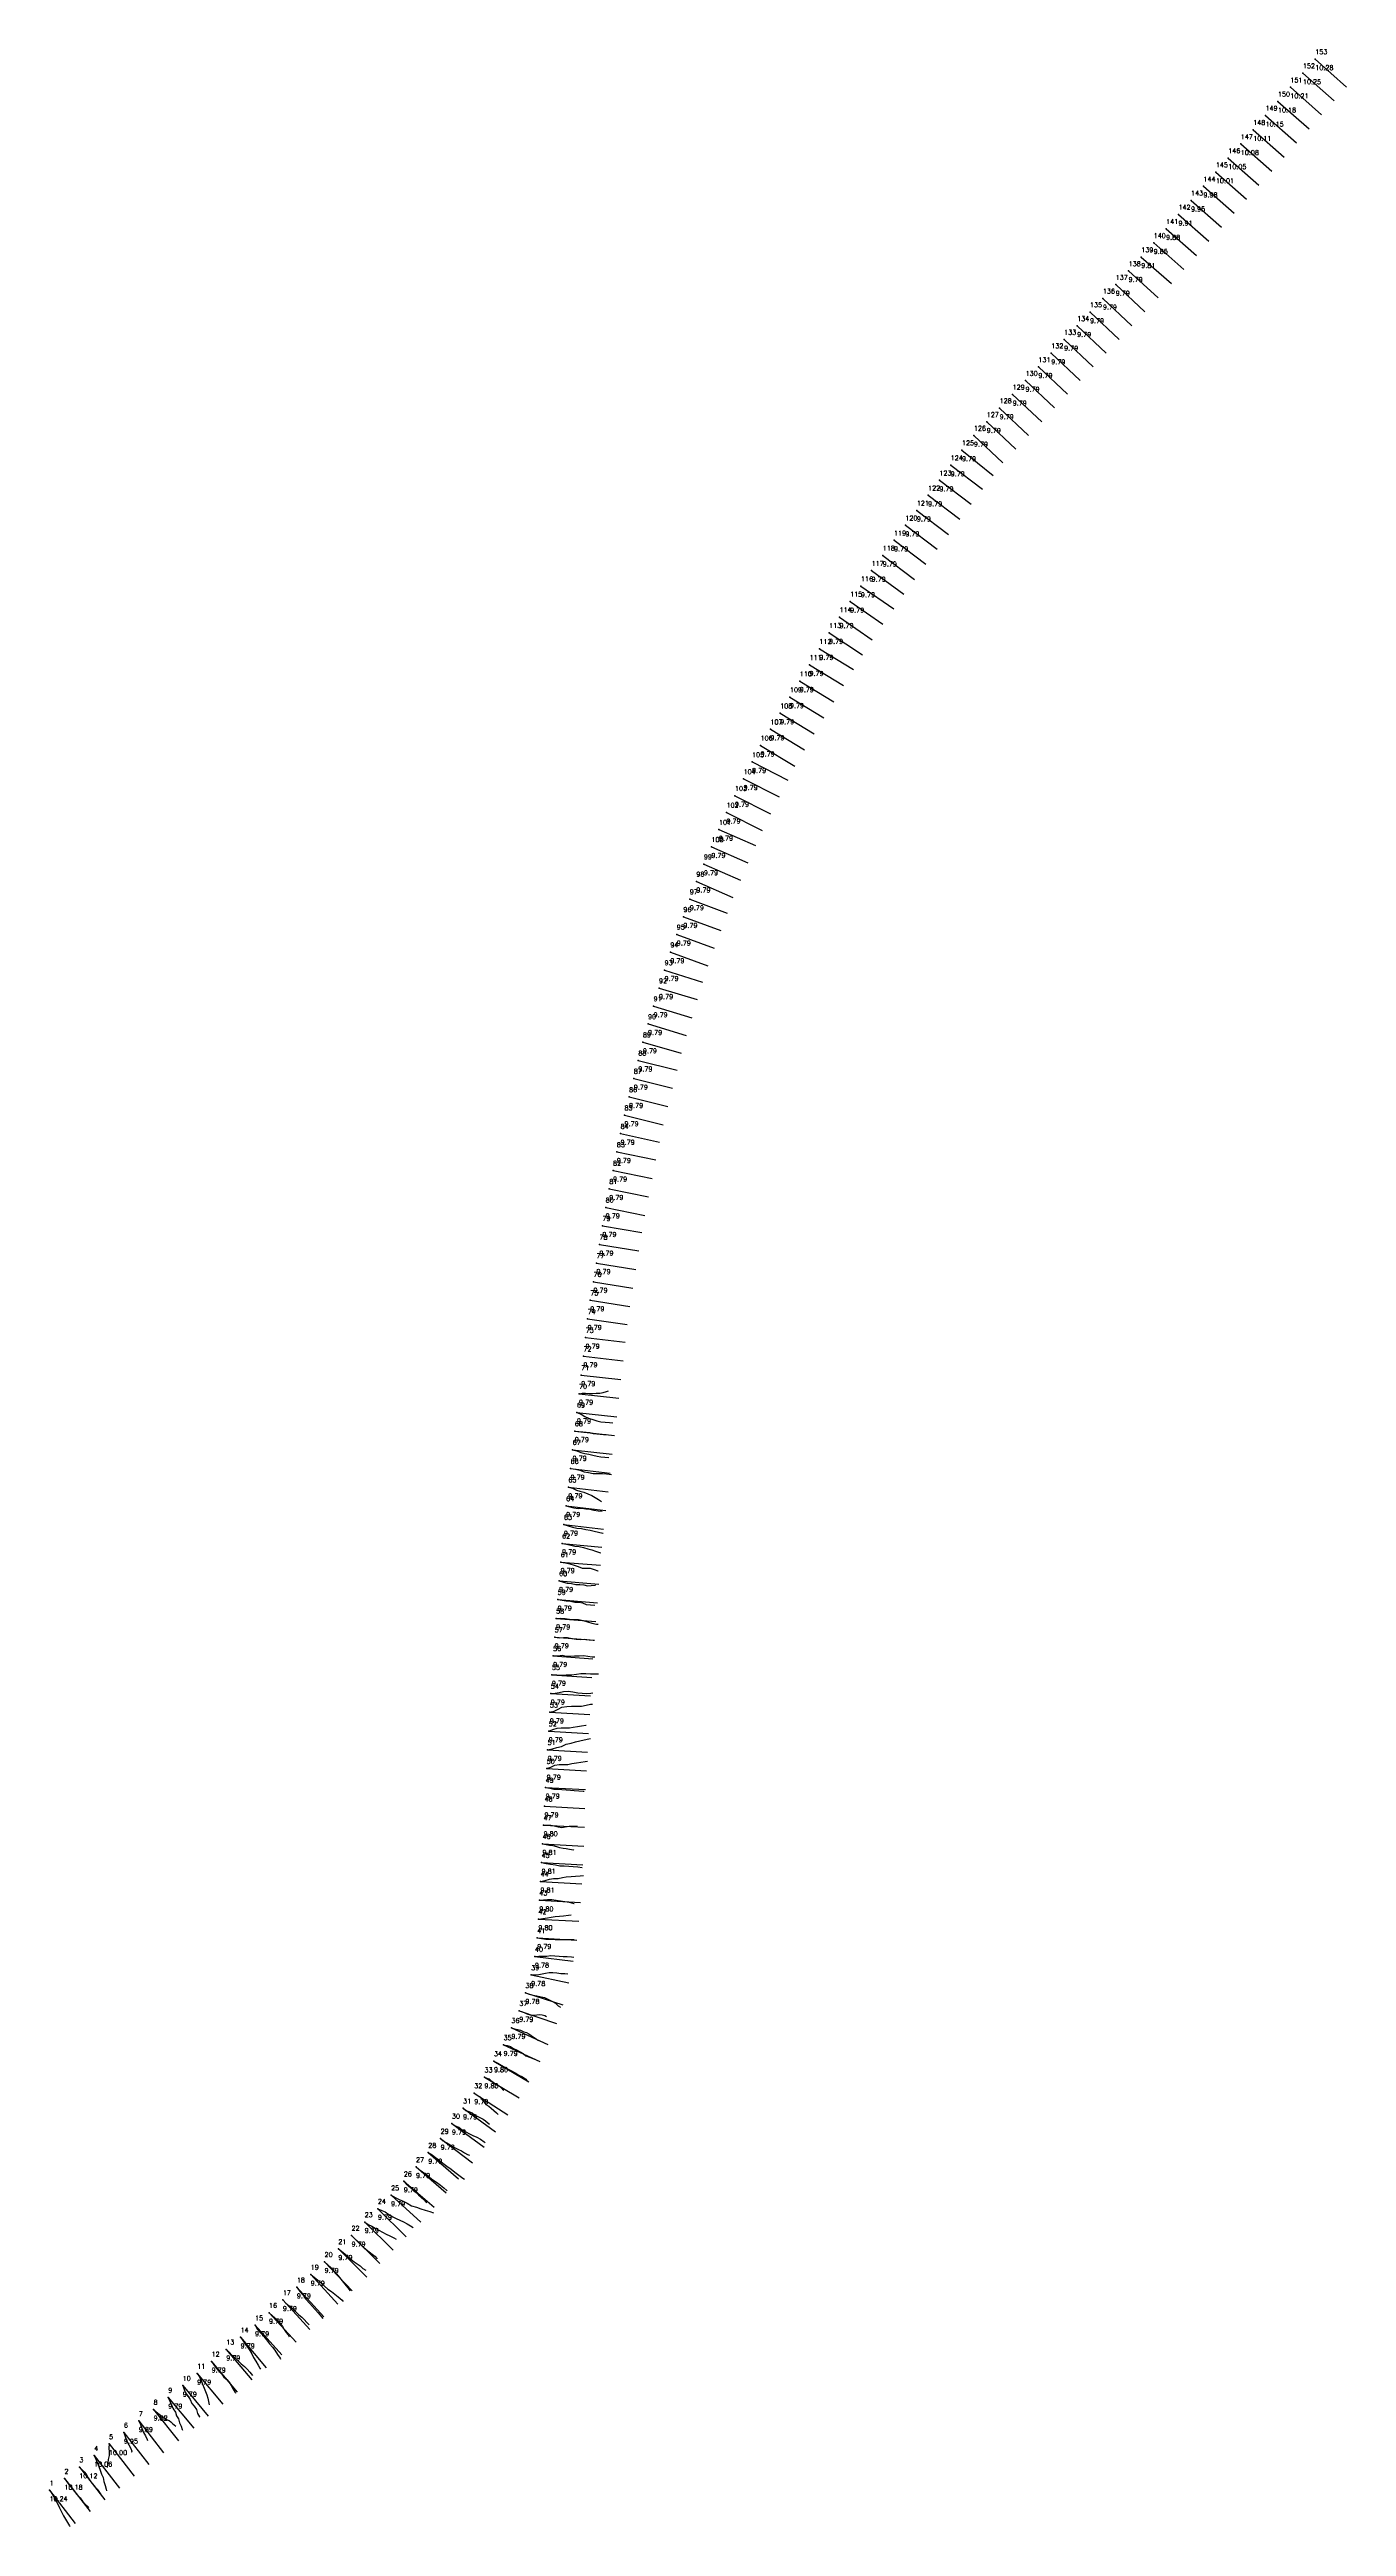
# Model space of a CAD drawing. Extents: x 748625 to 748708, y 8930432 to 8930590.
import ezdxf

# ---------------------------------------------------------------- set-up
doc = ezdxf.new("R2010")
doc.units = 0
for name, color, linetype in [('Hole', 7, 'Continuous'), ('Length', 7, 'Continuous'), ('Number', 7, 'Continuous'), ('Real Hole', 7, 'Continuous'), ('Theoretical Hole', 7, 'Continuous')]:
    doc.layers.add(name, color=color, linetype=linetype)
doc.styles.get("Standard").update_dxf_attribs({"font": 'simplex.shx'})

msp = doc.modelspace()

# ---------------------------------------------------------------- linework, layer by layer
at = {"layer": 'Hole', "color": 244, "true_color": 0x0a11ff}
for p in [(748704.88, 8930588.78, 209.95), (748705.67, 8930589.68, 209.95), (748703.29, 8930586.98, 209.95), (748704.08, 8930587.88, 209.95), (748701.71, 8930585.17, 209.95), (748702.5, 8930586.08, 209.95), (748700.92, 8930584.27, 209.95), (748699.33, 8930582.47, 209.95), (748700.12, 8930583.37, 209.95), (748697.75, 8930580.67, 209.95), (748698.54, 8930581.57, 209.95), (748696.16, 8930578.86, 209.95), (748696.95, 8930579.77, 209.95), (748695.37, 8930577.96, 209.95), (748693.77, 8930576.17, 209.95), (748694.58, 8930577.06, 209.95), (748692.13, 8930574.42, 209.95), (748692.95, 8930575.3, 209.95), (748690.49, 8930572.67, 209.95), (748691.31, 8930573.55, 209.95), (748688.84, 8930570.93, 209.95), (748689.66, 8930571.8, 209.95), (748688.02, 8930570.05, 209.95), (748686.38, 8930568.3, 209.95), (748687.2, 8930569.18, 209.95), (748684.73, 8930566.55, 209.95), (748685.55, 8930567.43, 209.95), (748683.15, 8930564.75, 209.95), (748683.91, 8930565.68, 209.95), (748682.43, 8930563.79, 209.95), (748680.99, 8930561.87, 209.95), (748681.71, 8930562.83, 209.95), (748679.54, 8930559.96, 209.95), (748680.27, 8930560.91, 209.95), (748678.82, 8930559, 209.95), (748677.39, 8930557.07, 209.95), (748678.1, 8930558.04, 209.95), (748676.02, 8930555.1, 209.95), (748676.71, 8930556.08, 209.95), (748675.34, 8930554.11, 209.95), (748674.06, 8930552.09, 209.95), (748674.68, 8930553.11, 209.95), (748673.43, 8930551.06, 209.95), (748672.18, 8930549.01, 209.95), (748672.81, 8930550.03, 209.95), (748671.56, 8930547.98, 209.95), (748670.31, 8930545.93, 209.95), (748670.94, 8930546.96, 209.95), (748669.77, 8930544.87, 209.95), (748668.68, 8930542.72, 209.95), (748669.23, 8930543.79, 209.95), (748668.14, 8930541.65, 209.95), (748667.18, 8930539.46, 209.95), (748667.66, 8930540.56, 209.95), (748666.7, 8930538.36, 209.95), (748665.8, 8930536.13, 209.95), (748666.22, 8930537.26, 209.95), (748665.39, 8930535, 209.95), (748664.97, 8930533.88, 209.95), (748664.19, 8930531.61, 209.95), (748664.56, 8930532.75, 209.95), (748663.84, 8930530.46, 209.95), (748663.49, 8930529.31, 209.95), (748662.81, 8930527.01, 209.95), (748663.14, 8930528.17, 209.95), (748662.52, 8930525.85, 209.95), (748661.93, 8930523.52, 209.95), (748662.23, 8930524.69, 209.95), (748661.64, 8930522.36, 209.95), (748661.39, 8930521.18, 209.95), (748660.91, 8930518.83, 209.95), (748661.15, 8930520.01, 209.95), (748660.67, 8930517.66, 209.95), (748660.44, 8930516.48, 209.95), (748660.04, 8930514.11, 209.95), (748660.23, 8930515.3, 209.95), (748659.85, 8930512.93, 209.95), (748659.66, 8930511.74, 209.95), (748659.29, 8930509.37, 209.95), (748659.46, 8930510.56, 209.95), (748659.16, 8930508.18, 209.95), (748659.02, 8930506.99, 209.95), (748658.74, 8930504.6, 209.95), (748658.88, 8930505.79, 209.95), (748658.61, 8930503.41, 209.95), (748658.47, 8930502.22, 209.95), (748658.2, 8930499.83, 209.95), (748658.33, 8930501.03, 209.95), (748658.06, 8930498.64, 209.95), (748657.92, 8930497.45, 209.95), (748657.66, 8930495.06, 209.95), (748657.78, 8930496.26, 209.95), (748657.57, 8930493.87, 209.95), (748657.47, 8930492.67, 209.95), (748657.38, 8930491.48, 209.95), (748657.19, 8930489.08, 209.95), (748657.28, 8930490.28, 209.95), (748657.09, 8930487.89, 209.95), (748657.01, 8930486.69, 209.95), (748656.88, 8930484.29, 209.95), (748656.94, 8930485.49, 209.95), (748656.81, 8930483.09, 209.95), (748656.74, 8930481.9, 209.95), (748656.61, 8930479.5, 209.95), (748656.68, 8930480.7, 209.95), (748656.54, 8930478.3, 209.95), (748656.48, 8930477.1, 209.95), (748656.35, 8930474.71, 209.95), (748656.41, 8930475.91, 209.95), (748656.28, 8930473.51, 209.95), (748656.21, 8930472.31, 209.95), (748656.08, 8930469.91, 209.95), (748656.15, 8930471.11, 209.95), (748655.93, 8930468.72, 209.95), (748655.69, 8930467.55, 209.95), (748654.93, 8930465.27, 209.95), (748655.32, 8930466.41, 209.95), (748654.43, 8930464.18, 209.95), (748653.32, 8930462.06, 209.95), (748653.93, 8930463.09, 209.95), (748652.71, 8930461.03, 209.95), (748651.35, 8930459.05, 209.95), (748652.06, 8930460.02, 209.95), (748650.64, 8930458.08, 209.95), (748649.13, 8930456.22, 209.95), (748649.92, 8930457.12, 209.95), (748647.57, 8930454.4, 209.95), (748648.35, 8930455.31, 209.95), (748645.92, 8930452.65, 209.95), (748646.76, 8930453.51, 209.95), (748644.24, 8930450.94, 209.95), (748645.08, 8930451.8, 209.95), (748642.52, 8930449.26, 209.95), (748643.4, 8930450.08, 209.95), (748641.64, 8930448.45, 209.95), (748639.86, 8930446.83, 209.95), (748640.75, 8930447.64, 209.95), (748638.09, 8930445.22, 209.95), (748638.98, 8930446.02, 209.95), (748636.25, 8930443.68, 209.95), (748637.17, 8930444.45, 209.95), (748633.48, 8930441.37, 209.95), (748634.4, 8930442.14, 209.95), (748635.32, 8930442.91, 209.95), (748631.62, 8930439.85, 209.95), (748632.56, 8930440.61, 209.95), (748629.73, 8930438.38, 209.95), (748630.68, 8930439.12, 209.95), (748627.83, 8930436.91, 209.95), (748628.78, 8930437.65, 209.95), (748625.94, 8930435.44, 209.95), (748626.89, 8930436.17, 209.95), (748624.99, 8930434.7, 209.95)]:
    msp.add_point(p, dxfattribs=at)
at = {"layer": 'Real Hole', "color": 1, "true_color": 0xff0000}
for points in [[(748658.74, 8930504.6, 209.95), (748658.95, 8930504.63, 208.97), (748659.16, 8930504.63, 207.99), (748659.38, 8930504.61, 207.02), (748659.61, 8930504.62, 206.05), (748659.84, 8930504.63, 205.07), (748660.06, 8930504.64, 204.1), (748660.28, 8930504.68, 203.12), (748660.49, 8930504.74, 202.15), (748660.61, 8930504.79, 201.56)], [(748658.61, 8930503.41, 209.95), (748658.87, 8930503.29, 208.99), (748659.1, 8930503.15, 208.03), (748659.35, 8930503.05, 207.07), (748659.61, 8930502.95, 206.1), (748659.88, 8930502.88, 205.14), (748660.14, 8930502.81, 204.18), (748660.41, 8930502.79, 203.22), (748660.68, 8930502.76, 202.26), (748660.9, 8930502.74, 201.38)], [(748658.47, 8930502.22, 209.95), (748658.73, 8930502.19, 208.98), (748658.98, 8930502.16, 208.02), (748659.19, 8930502.14, 207.04), (748659.41, 8930502.13, 206.06), (748659.64, 8930502.07, 205.09), (748659.87, 8930502.05, 204.12), (748660.09, 8930502.03, 203.14), (748660.31, 8930502.01, 202.17), (748660.47, 8930501.99, 201.39)], [(748658.2, 8930499.83, 209.95), (748658.51, 8930499.79, 209), (748658.8, 8930499.72, 208.05), (748659.07, 8930499.61, 207.09), (748659.35, 8930499.57, 206.13), (748659.65, 8930499.51, 205.18), (748659.95, 8930499.51, 204.22), (748660.24, 8930499.52, 203.27), (748660.5, 8930499.5, 202.3), (748660.8, 8930499.44, 201.35)], [(748658.33, 8930501.03, 209.95), (748658.6, 8930500.95, 208.99), (748658.86, 8930500.86, 208.03), (748659.12, 8930500.79, 207.06), (748659.37, 8930500.75, 206.1), (748659.62, 8930500.68, 205.13), (748659.9, 8930500.61, 204.18), (748660.14, 8930500.58, 203.21), (748660.39, 8930500.56, 202.24), (748660.64, 8930500.54, 201.27)], [(748658.06, 8930498.64, 209.95), (748658.33, 8930498.57, 208.99), (748658.57, 8930498.45, 208.03), (748658.8, 8930498.38, 207.06), (748659.04, 8930498.32, 206.09), (748659.31, 8930498.22, 205.13), (748659.55, 8930498.11, 204.16), (748659.76, 8930497.99, 203.19), (748659.98, 8930497.85, 202.23), (748660.18, 8930497.72, 201.26)], [(748657.92, 8930497.45, 209.95), (748658.16, 8930497.39, 208.98), (748658.4, 8930497.33, 208.01), (748658.68, 8930497.29, 207.05), (748658.92, 8930497.3, 206.08), (748659.18, 8930497.26, 205.12), (748659.42, 8930497.23, 204.15), (748659.69, 8930497.17, 203.19), (748659.96, 8930497.13, 202.22), (748660.22, 8930497.12, 201.26)], [(748657.66, 8930495.06, 209.95), (748657.95, 8930495, 208.99), (748658.22, 8930494.95, 208.03), (748658.48, 8930494.89, 207.07), (748658.74, 8930494.86, 206.1), (748659.02, 8930494.79, 205.15), (748659.3, 8930494.72, 204.19), (748659.56, 8930494.64, 203.23), (748659.79, 8930494.56, 202.26), (748660.04, 8930494.47, 201.29), (748660.12, 8930494.45, 201)], [(748657.78, 8930496.26, 209.95), (748658.05, 8930496.17, 208.99), (748658.33, 8930496.1, 208.03), (748658.61, 8930496.03, 207.08), (748658.9, 8930496.01, 206.12), (748659.18, 8930495.94, 205.16), (748659.44, 8930495.91, 204.2), (748659.7, 8930495.84, 203.23), (748659.98, 8930495.77, 202.28), (748660.25, 8930495.71, 201.32), (748660.28, 8930495.71, 201.22)], [(748657.57, 8930493.87, 209.95), (748657.87, 8930493.81, 209), (748658.16, 8930493.75, 208.04), (748658.42, 8930493.68, 207.08), (748658.68, 8930493.59, 206.12), (748658.95, 8930493.49, 205.16), (748659.22, 8930493.48, 204.2), (748659.45, 8930493.47, 203.23), (748659.7, 8930493.4, 202.26), (748659.93, 8930493.32, 201.29), (748659.96, 8930493.31, 201.19)], [(748657.47, 8930492.67, 209.95), (748657.74, 8930492.59, 208.99), (748657.99, 8930492.52, 208.03), (748658.25, 8930492.51, 207.06), (748658.53, 8930492.44, 206.1), (748658.79, 8930492.44, 205.14), (748659.04, 8930492.42, 204.17), (748659.28, 8930492.36, 203.2), (748659.52, 8930492.37, 202.23), (748659.76, 8930492.39, 201.26), (748659.8, 8930492.39, 201.06)], [(748657.38, 8930491.48, 209.95), (748657.66, 8930491.45, 208.99), (748657.93, 8930491.4, 208.03), (748658.19, 8930491.38, 207.06), (748658.47, 8930491.32, 206.1), (748658.72, 8930491.32, 205.14), (748658.97, 8930491.26, 204.17), (748659.2, 8930491.16, 203.2), (748659.48, 8930491.15, 202.24), (748659.74, 8930491.12, 201.28)], [(748657.19, 8930489.08, 209.95), (748657.48, 8930489.04, 208.99), (748657.75, 8930489.05, 208.03), (748658.01, 8930489.06, 207.06), (748658.28, 8930489, 206.11), (748658.56, 8930488.96, 205.14), (748658.83, 8930488.94, 204.18), (748659.12, 8930488.95, 203.22), (748659.38, 8930488.92, 202.26), (748659.64, 8930488.9, 201.29), (748659.72, 8930488.9, 201.01)], [(748657.28, 8930490.28, 209.95), (748657.57, 8930490.3, 208.99), (748657.85, 8930490.27, 208.03), (748658.14, 8930490.22, 207.08), (748658.44, 8930490.2, 206.12), (748658.71, 8930490.2, 205.16), (748659, 8930490.15, 204.21), (748659.27, 8930490.05, 203.25), (748659.56, 8930489.98, 202.29), (748659.86, 8930489.92, 201.34), (748659.96, 8930489.9, 200.96)], [(748657.09, 8930487.89, 209.95), (748657.38, 8930487.9, 208.99), (748657.66, 8930487.93, 208.03), (748657.92, 8930487.88, 207.07), (748658.2, 8930487.88, 206.11), (748658.46, 8930487.9, 205.14), (748658.74, 8930487.89, 204.18), (748659.02, 8930487.91, 203.23), (748659.31, 8930487.86, 202.27), (748659.58, 8930487.83, 201.31), (748659.74, 8930487.82, 200.73)], [(748656.94, 8930485.49, 209.95), (748657.22, 8930485.52, 208.99), (748657.47, 8930485.56, 208.02), (748657.76, 8930485.61, 207.07), (748658.04, 8930485.63, 206.11), (748658.35, 8930485.59, 205.16), (748658.66, 8930485.53, 204.21), (748658.95, 8930485.51, 203.25), (748659.22, 8930485.49, 202.29), (748659.49, 8930485.51, 201.33), (748659.62, 8930485.53, 200.84)], [(748657.01, 8930486.69, 209.95), (748657.33, 8930486.68, 209), (748657.61, 8930486.66, 208.04), (748657.92, 8930486.68, 207.09), (748658.25, 8930486.69, 206.15), (748658.57, 8930486.73, 205.2), (748658.86, 8930486.76, 204.25), (748659.17, 8930486.76, 203.3), (748659.48, 8930486.75, 202.34), (748659.82, 8930486.74, 201.4), (748659.98, 8930486.75, 200.93)], [(748656.88, 8930484.29, 209.95), (748657.15, 8930484.37, 208.99), (748657.42, 8930484.49, 208.03), (748657.64, 8930484.62, 207.07), (748657.97, 8930484.67, 206.12), (748658.27, 8930484.68, 205.17), (748658.59, 8930484.68, 204.22), (748658.89, 8930484.69, 203.27), (748659.19, 8930484.75, 202.32), (748659.48, 8930484.8, 201.36), (748659.6, 8930484.81, 200.98)], [(748656.74, 8930481.9, 209.95), (748657.04, 8930481.97, 209), (748657.33, 8930482.05, 208.05), (748657.63, 8930482.12, 207.09), (748657.91, 8930482.25, 206.14), (748658.23, 8930482.32, 205.2), (748658.52, 8930482.4, 204.24), (748658.8, 8930482.47, 203.28), (748659.07, 8930482.54, 202.32), (748659.36, 8930482.6, 201.37), (748659.47, 8930482.62, 200.99)], [(748656.81, 8930483.09, 209.95), (748657.07, 8930483.19, 208.99), (748657.35, 8930483.29, 208.03), (748657.6, 8930483.3, 207.07), (748657.85, 8930483.31, 206.1), (748658.13, 8930483.31, 205.14), (748658.37, 8930483.34, 204.17), (748658.65, 8930483.38, 203.21), (748658.89, 8930483.43, 202.24), (748659.17, 8930483.48, 201.28), (748659.19, 8930483.48, 201.18)], [(748656.68, 8930480.7, 209.95), (748656.95, 8930480.79, 208.99), (748657.2, 8930480.92, 208.03), (748657.48, 8930480.97, 207.07), (748657.77, 8930480.96, 206.12), (748658.03, 8930480.96, 205.15), (748658.28, 8930481.02, 204.19), (748658.57, 8930481.06, 203.23), (748658.86, 8930481.11, 202.27), (748659.14, 8930481.16, 201.31), (748659.29, 8930481.18, 200.84)], [(748656.61, 8930479.5, 209.95), (748656.87, 8930479.45, 208.98), (748657.13, 8930479.4, 208.02), (748657.41, 8930479.39, 207.06), (748657.64, 8930479.37, 206.09), (748657.92, 8930479.35, 205.13), (748658.19, 8930479.33, 204.17), (748658.44, 8930479.31, 203.2), (748658.72, 8930479.29, 202.24), (748659, 8930479.27, 201.28), (748659.06, 8930479.26, 201.09)], [(748656.48, 8930477.1, 209.95), (748656.72, 8930477.09, 208.98), (748656.95, 8930477.09, 208.01), (748657.16, 8930477.06, 207.03), (748657.4, 8930476.98, 206.06), (748657.64, 8930476.94, 205.09), (748657.86, 8930476.99, 204.12), (748658.11, 8930477.04, 203.15), (748658.35, 8930477.03, 202.18), (748658.62, 8930477.04, 201.22), (748658.65, 8930477.04, 201.12)], [(748656.35, 8930474.71, 209.95), (748656.65, 8930474.65, 209), (748656.93, 8930474.6, 208.04), (748657.23, 8930474.56, 207.08), (748657.52, 8930474.51, 206.13), (748657.79, 8930474.51, 205.17), (748658.08, 8930474.48, 204.21), (748658.36, 8930474.46, 203.25), (748658.66, 8930474.45, 202.3), (748658.94, 8930474.4, 201.34)], [(748656.41, 8930475.91, 209.95), (748656.64, 8930475.86, 208.98), (748656.86, 8930475.83, 208), (748657.07, 8930475.79, 207.03), (748657.3, 8930475.74, 206.05), (748657.49, 8930475.67, 205.08), (748657.72, 8930475.63, 204.1), (748657.92, 8930475.6, 203.12), (748658.14, 8930475.56, 202.15), (748658.38, 8930475.52, 201.18), (748658.4, 8930475.51, 201.08)], [(748656.28, 8930473.51, 209.95), (748656.58, 8930473.57, 209), (748656.86, 8930473.65, 208.04), (748657.12, 8930473.69, 207.08), (748657.4, 8930473.7, 206.12), (748657.68, 8930473.77, 205.16), (748657.93, 8930473.8, 204.19), (748658.23, 8930473.83, 203.24), (748658.52, 8930473.85, 202.28), (748658.82, 8930473.87, 201.33), (748659.02, 8930473.89, 200.65)], [(748656.15, 8930471.11, 209.95), (748656.44, 8930471.14, 208.99), (748656.72, 8930471.18, 208.04), (748656.96, 8930471.24, 207.07), (748657.21, 8930471.28, 206.1), (748657.49, 8930471.3, 205.14), (748657.76, 8930471.32, 204.18), (748658.06, 8930471.35, 203.22), (748658.24, 8930471.39, 202.55)], [(748656.21, 8930472.31, 209.95), (748656.48, 8930472.33, 208.99), (748656.74, 8930472.35, 208.02), (748657.01, 8930472.36, 207.06), (748657.28, 8930472.31, 206.1), (748657.56, 8930472.28, 205.14), (748657.84, 8930472.24, 204.18), (748658.12, 8930472.18, 203.22), (748658.41, 8930472.11, 202.27), (748658.44, 8930472.1, 202.17)], [(748656.08, 8930469.91, 209.95), (748656.35, 8930469.87, 208.99), (748656.62, 8930469.84, 208.03), (748656.91, 8930469.82, 207.07), (748657.21, 8930469.8, 206.12), (748657.51, 8930469.8, 205.16), (748657.79, 8930469.8, 204.2), (748658.07, 8930469.8, 203.24), (748658.35, 8930469.81, 202.28), (748658.43, 8930469.81, 201.99)], [(748655.93, 8930468.72, 209.95), (748656.17, 8930468.75, 208.98), (748656.43, 8930468.75, 208.01), (748656.68, 8930468.74, 207.05), (748656.92, 8930468.79, 206.08), (748657.19, 8930468.76, 205.11), (748657.47, 8930468.74, 204.15), (748657.73, 8930468.73, 203.19), (748657.99, 8930468.72, 202.22), (748658.26, 8930468.7, 201.26), (748658.4, 8930468.69, 200.78)], [(748655.69, 8930467.55, 209.95), (748655.93, 8930467.55, 208.98), (748656.17, 8930467.57, 208.01), (748656.38, 8930467.62, 207.03), (748656.61, 8930467.67, 206.06), (748656.84, 8930467.7, 205.09), (748657.07, 8930467.71, 204.12), (748657.33, 8930467.68, 203.15), (748657.59, 8930467.65, 202.18), (748657.84, 8930467.64, 201.22), (748658.03, 8930467.61, 200.44)], [(748654.93, 8930465.27, 209.95), (748655.13, 8930465.2, 208.97), (748655.32, 8930465.12, 207.99), (748655.48, 8930465.05, 207.01), (748655.7, 8930464.99, 206.04), (748655.88, 8930464.99, 205.05), (748656.05, 8930465, 204.07), (748656.21, 8930465.02, 203.08), (748656.38, 8930465, 202.09), (748656.57, 8930464.96, 201.11), (748656.66, 8930464.91, 200.52)], [(748655.32, 8930466.41, 209.95), (748655.56, 8930466.32, 208.98), (748655.82, 8930466.26, 208.02), (748656.06, 8930466.21, 207.05), (748656.32, 8930466.16, 206.08), (748656.54, 8930466.11, 205.11), (748656.79, 8930465.99, 204.15), (748657, 8930465.87, 203.18), (748657.24, 8930465.75, 202.22), (748657.41, 8930465.59, 201.25), (748657.56, 8930465.49, 200.57)], [(748654.43, 8930464.18, 209.95), (748654.63, 8930464.11, 208.97), (748654.83, 8930464.08, 207.99), (748655, 8930464.02, 207.01), (748655.22, 8930463.92, 206.04), (748655.39, 8930463.89, 205.05), (748655.55, 8930463.8, 204.07), (748655.69, 8930463.68, 203.09), (748655.87, 8930463.56, 202.11), (748656.03, 8930463.45, 201.13), (748656.16, 8930463.38, 200.24)], [(748653.32, 8930462.06, 209.95), (748653.56, 8930461.92, 208.99), (748653.78, 8930461.8, 208.02), (748653.97, 8930461.69, 207.05), (748654.22, 8930461.54, 206.09), (748654.44, 8930461.44, 205.12), (748654.68, 8930461.31, 204.16), (748654.9, 8930461.17, 203.19), (748655.13, 8930461.05, 202.23), (748655.35, 8930460.9, 201.26), (748655.42, 8930460.83, 200.87)], [(748653.93, 8930463.09, 209.95), (748654.15, 8930463.06, 208.98), (748654.38, 8930462.98, 208), (748654.57, 8930462.86, 207.03), (748654.76, 8930462.78, 206.05), (748654.98, 8930462.65, 205.08), (748655.17, 8930462.55, 204.11), (748655.35, 8930462.39, 203.14), (748655.58, 8930462.31, 202.17), (748655.79, 8930462.23, 201.19), (748655.91, 8930462.18, 200.61)], [(748652.71, 8930461.03, 209.95), (748652.87, 8930460.96, 208.97), (748653.01, 8930460.92, 207.98), (748653.11, 8930460.82, 206.99), (748653.26, 8930460.72, 206), (748653.37, 8930460.63, 205.01), (748653.52, 8930460.53, 204.03), (748653.64, 8930460.48, 203.04), (748653.75, 8930460.38, 202.05), (748653.87, 8930460.27, 201.06), (748653.94, 8930460.2, 200.47)], [(748651.35, 8930459.05, 209.95), (748651.53, 8930458.91, 208.98), (748651.72, 8930458.84, 208), (748651.93, 8930458.75, 207.02), (748652.09, 8930458.62, 206.05), (748652.28, 8930458.53, 205.07), (748652.45, 8930458.45, 204.09), (748652.62, 8930458.35, 203.1), (748652.77, 8930458.25, 202.12), (748652.95, 8930458.1, 201.15), (748653.04, 8930458.03, 200.66)], [(748652.06, 8930460.02, 209.95), (748652.24, 8930459.89, 208.98), (748652.41, 8930459.78, 208), (748652.53, 8930459.65, 207.01), (748652.67, 8930459.46, 206.04), (748652.81, 8930459.3, 205.06), (748653, 8930459.18, 204.09), (748653.15, 8930459.06, 203.11), (748653.31, 8930458.91, 202.13), (748653.47, 8930458.76, 201.16), (748653.59, 8930458.65, 200.37)], [(748650.64, 8930458.08, 209.95), (748650.85, 8930457.94, 208.98), (748651.08, 8930457.85, 208.01), (748651.3, 8930457.67, 207.05), (748651.52, 8930457.55, 206.09), (748651.76, 8930457.42, 205.13), (748651.98, 8930457.32, 204.15), (748652.23, 8930457.21, 203.19), (748652.47, 8930457.07, 202.23), (748652.69, 8930456.9, 201.27), (748652.75, 8930456.85, 200.98)], [(748649.13, 8930456.22, 209.95), (748649.37, 8930456.08, 208.99), (748649.6, 8930455.91, 208.03), (748649.83, 8930455.75, 207.07), (748650.06, 8930455.55, 206.12), (748650.32, 8930455.35, 205.17), (748650.58, 8930455.16, 204.23), (748650.82, 8930454.97, 203.28), (748651.08, 8930454.78, 202.33), (748651.34, 8930454.6, 201.38), (748651.44, 8930454.52, 201)], [(748649.92, 8930457.12, 209.95), (748650.09, 8930456.97, 208.98), (748650.27, 8930456.87, 208), (748650.47, 8930456.76, 207.02), (748650.63, 8930456.63, 206.05), (748650.85, 8930456.52, 205.07), (748651.05, 8930456.43, 204.1), (748651.24, 8930456.33, 203.12), (748651.44, 8930456.2, 202.15), (748651.64, 8930456.11, 201.18), (748651.76, 8930456.05, 200.59)], [(748647.57, 8930454.4, 209.95), (748647.73, 8930454.24, 208.98), (748647.88, 8930454.1, 208), (748648.02, 8930453.98, 207.02), (748648.18, 8930453.81, 206.04), (748648.35, 8930453.69, 205.06), (748648.51, 8930453.53, 204.09), (748648.68, 8930453.38, 203.11), (748648.84, 8930453.23, 202.14), (748648.98, 8930453.08, 201.16), (748649.03, 8930453.04, 200.77)], [(748648.35, 8930455.31, 209.95), (748648.54, 8930455.14, 208.98), (748648.77, 8930454.99, 208.02), (748648.98, 8930454.84, 207.06), (748649.2, 8930454.65, 206.1), (748649.43, 8930454.48, 205.14), (748649.66, 8930454.33, 204.18), (748649.9, 8930454.15, 203.22), (748650.12, 8930453.97, 202.27), (748650.32, 8930453.8, 201.3), (748650.34, 8930453.78, 201.21)], [(748645.92, 8930452.65, 209.95), (748646.16, 8930452.53, 208.99), (748646.39, 8930452.44, 208.02), (748646.62, 8930452.28, 207.06), (748646.87, 8930452.14, 206.1), (748647.09, 8930452.03, 205.13), (748647.31, 8930451.92, 204.16), (748647.55, 8930451.81, 203.2), (748647.79, 8930451.68, 202.24), (748648, 8930451.55, 201.27), (748648.16, 8930451.46, 200.59)], [(748646.76, 8930453.51, 209.95), (748647.02, 8930453.36, 209), (748647.28, 8930453.23, 208.04), (748647.54, 8930453.12, 207.08), (748647.78, 8930452.99, 206.12), (748648.07, 8930452.84, 205.17), (748648.37, 8930452.74, 204.22), (748648.65, 8930452.65, 203.27), (748648.94, 8930452.56, 202.32), (748649.23, 8930452.46, 201.36), (748649.47, 8930452.38, 200.5)], [(748644.24, 8930450.94, 209.95), (748644.43, 8930450.75, 208.99), (748644.63, 8930450.58, 208.02), (748644.8, 8930450.41, 207.05), (748644.98, 8930450.22, 206.09), (748645.18, 8930450.05, 205.12), (748645.36, 8930449.9, 204.15), (748645.55, 8930449.75, 203.18), (748645.73, 8930449.62, 202.2), (748645.87, 8930449.46, 201.43)], [(748645.08, 8930451.8, 209.95), (748645.3, 8930451.65, 208.99), (748645.53, 8930451.54, 208.02), (748645.75, 8930451.4, 207.05), (748645.99, 8930451.27, 206.09), (748646.22, 8930451.16, 205.12), (748646.44, 8930451.03, 204.16), (748646.68, 8930450.92, 203.19), (748646.93, 8930450.79, 202.23), (748647.09, 8930450.71, 201.56)], [(748642.52, 8930449.26, 209.95), (748642.72, 8930449.08, 208.99), (748642.92, 8930448.89, 208.03), (748643.12, 8930448.68, 207.07), (748643.29, 8930448.49, 206.1), (748643.47, 8930448.27, 205.14), (748643.65, 8930448.06, 204.18), (748643.82, 8930447.83, 203.22), (748644, 8930447.6, 202.27), (748644.15, 8930447.41, 201.4)], [(748643.4, 8930450.08, 209.95), (748643.61, 8930449.94, 208.98), (748643.81, 8930449.77, 208.02), (748644.01, 8930449.58, 207.06), (748644.22, 8930449.41, 206.09), (748644.41, 8930449.27, 205.12), (748644.59, 8930449.14, 204.15), (748644.79, 8930449, 203.18), (748644.97, 8930448.84, 202.21), (748645.16, 8930448.72, 201.23)], [(748641.64, 8930448.45, 209.95), (748641.85, 8930448.29, 208.99), (748642.08, 8930448.12, 208.03), (748642.29, 8930447.92, 207.07), (748642.51, 8930447.72, 206.11), (748642.73, 8930447.52, 205.16), (748642.96, 8930447.36, 204.2), (748643.17, 8930447.2, 203.24), (748643.39, 8930447.03, 202.28), (748643.64, 8930446.82, 201.33), (748643.71, 8930446.74, 200.95)], [(748639.86, 8930446.83, 209.95), (748640.05, 8930446.63, 208.99), (748640.26, 8930446.45, 208.03), (748640.47, 8930446.28, 207.07), (748640.68, 8930446.07, 206.11), (748640.89, 8930445.89, 205.15), (748641.07, 8930445.74, 204.18), (748641.23, 8930445.58, 203.2), (748641.4, 8930445.39, 202.24), (748641.54, 8930445.25, 201.56)], [(748640.75, 8930447.64, 209.95), (748640.95, 8930447.38, 209), (748641.16, 8930447.13, 208.06), (748641.33, 8930446.89, 207.1), (748641.55, 8930446.63, 206.16), (748641.75, 8930446.42, 205.21), (748641.93, 8930446.22, 204.24), (748642.12, 8930446.01, 203.29), (748642.32, 8930445.76, 202.34), (748642.4, 8930445.65, 201.96)], [(748638.09, 8930445.22, 209.95), (748638.25, 8930444.95, 209), (748638.45, 8930444.71, 208.05), (748638.65, 8930444.51, 207.09), (748638.82, 8930444.28, 206.13), (748639.02, 8930444.03, 205.18), (748639.2, 8930443.83, 204.22), (748639.36, 8930443.62, 203.26), (748639.52, 8930443.36, 202.3), (748639.68, 8930443.11, 201.35), (748639.71, 8930443.06, 201.16)], [(748638.98, 8930446.02, 209.95), (748639.17, 8930445.85, 208.98), (748639.36, 8930445.69, 208.02), (748639.54, 8930445.51, 207.05), (748639.69, 8930445.32, 206.08), (748639.83, 8930445.13, 205.11), (748639.95, 8930444.94, 204.13), (748640.08, 8930444.76, 203.16), (748640.19, 8930444.61, 202.17), (748640.27, 8930444.49, 201.39)], [(748636.25, 8930443.68, 209.95), (748636.45, 8930443.51, 208.98), (748636.62, 8930443.31, 208.02), (748636.84, 8930443.11, 207.07), (748637.01, 8930442.94, 206.09), (748637.21, 8930442.75, 205.13), (748637.41, 8930442.58, 204.17), (748637.59, 8930442.41, 203.2), (748637.76, 8930442.22, 202.23), (748637.93, 8930442.01, 201.27)], [(748637.17, 8930444.45, 209.95), (748637.32, 8930444.24, 208.98), (748637.46, 8930444.01, 208.02), (748637.62, 8930443.79, 207.06), (748637.76, 8930443.6, 206.09), (748637.89, 8930443.39, 205.12), (748638, 8930443.17, 204.15), (748638.14, 8930442.92, 203.19), (748638.28, 8930442.68, 202.23), (748638.4, 8930442.48, 201.26), (748638.44, 8930442.41, 200.97)], [(748633.48, 8930441.37, 209.95), (748633.57, 8930441.13, 208.98), (748633.66, 8930440.9, 208.01), (748633.82, 8930440.67, 207.05), (748633.95, 8930440.48, 206.08), (748634.07, 8930440.24, 205.12), (748634.21, 8930440.05, 204.15), (748634.35, 8930439.85, 203.18), (748634.43, 8930439.6, 202.21), (748634.55, 8930439.38, 201.24), (748634.56, 8930439.36, 201.15)], [(748634.4, 8930442.14, 209.95), (748634.54, 8930441.92, 208.99), (748634.66, 8930441.7, 208.02), (748634.75, 8930441.46, 207.05), (748634.84, 8930441.2, 206.09), (748634.93, 8930440.99, 205.12), (748635.02, 8930440.78, 204.14), (748635.08, 8930440.58, 203.16), (748635.13, 8930440.36, 202.19), (748635.16, 8930440.15, 201.21)], [(748635.32, 8930442.91, 209.95), (748635.46, 8930442.69, 208.99), (748635.62, 8930442.48, 208.02), (748635.81, 8930442.28, 207.06), (748635.98, 8930442.11, 206.09), (748636.1, 8930441.91, 205.12), (748636.29, 8930441.75, 204.15), (748636.43, 8930441.58, 203.17), (748636.56, 8930441.38, 202.2), (748636.69, 8930441.14, 201.24), (748636.82, 8930440.93, 200.27), (748636.85, 8930440.89, 200.07)], [(748631.62, 8930439.85, 209.95), (748631.79, 8930439.7, 208.98), (748631.97, 8930439.55, 208), (748632.14, 8930439.43, 207.02), (748632.3, 8930439.34, 206.04), (748632.45, 8930439.21, 205.06), (748632.61, 8930439.14, 204.08), (748632.72, 8930439.06, 203.09), (748632.82, 8930438.96, 202.1), (748632.94, 8930438.87, 201.11), (748633.05, 8930438.78, 200.22)], [(748632.56, 8930440.61, 209.95), (748632.66, 8930440.38, 208.98), (748632.76, 8930440.14, 208.02), (748632.88, 8930439.89, 207.06), (748633.02, 8930439.67, 206.09), (748633.09, 8930439.44, 205.12), (748633.2, 8930439.25, 204.14), (748633.28, 8930439, 203.18), (748633.38, 8930438.78, 202.21), (748633.44, 8930438.58, 201.23), (748633.46, 8930438.52, 200.94)], [(748629.73, 8930438.38, 209.95), (748629.8, 8930438.12, 208.99), (748629.9, 8930437.84, 208.03), (748630.04, 8930437.59, 207.07), (748630.18, 8930437.36, 206.11), (748630.23, 8930437.19, 205.13), (748630.22, 8930437.16, 204.13), (748630.23, 8930437.17, 203.13), (748630.22, 8930437.14, 202.13), (748630.24, 8930437.14, 201.13), (748630.25, 8930437.13, 200.33)], [(748630.68, 8930439.12, 209.95), (748630.78, 8930438.9, 208.98), (748630.88, 8930438.65, 208.02), (748630.98, 8930438.39, 207.05), (748631.1, 8930438.16, 206.09), (748631.21, 8930437.94, 205.12), (748631.23, 8930437.88, 204.12)], [(748627.83, 8930436.91, 209.95), (748627.94, 8930436.69, 208.98), (748628.03, 8930436.46, 208.01), (748628.14, 8930436.22, 207.05), (748628.22, 8930435.98, 206.08), (748628.31, 8930435.72, 205.12), (748628.4, 8930435.51, 204.14), (748628.46, 8930435.25, 203.18), (748628.54, 8930435, 202.22), (748628.6, 8930434.76, 201.25), (748628.62, 8930434.67, 200.86)], [(748628.78, 8930437.65, 209.95), (748628.76, 8930437.39, 208.98), (748628.78, 8930437.15, 208.01), (748628.78, 8930436.92, 207.04), (748628.72, 8930436.67, 206.07), (748628.71, 8930436.45, 205.1), (748628.67, 8930436.17, 204.14), (748628.68, 8930436.15, 203.44)], [(748625.94, 8930435.44, 209.95), (748626.09, 8930435.23, 208.98), (748626.25, 8930435.04, 208.02), (748626.42, 8930434.84, 207.05), (748626.58, 8930434.62, 206.09), (748626.74, 8930434.42, 205.12), (748626.94, 8930434.22, 204.16), (748627.1, 8930434, 203.2), (748627.27, 8930433.81, 202.23), (748627.47, 8930433.63, 201.27), (748627.49, 8930433.61, 201.17)], [(748626.89, 8930436.17, 209.95), (748627.05, 8930436.03, 208.97), (748627.2, 8930435.88, 208), (748627.32, 8930435.72, 207.02), (748627.45, 8930435.49, 206.05), (748627.58, 8930435.29, 205.08), (748627.71, 8930435.13, 204.1), (748627.85, 8930434.97, 203.12), (748628.02, 8930434.77, 202.16), (748628.14, 8930434.61, 201.18), (748628.26, 8930434.43, 200.2), (748628.28, 8930434.39, 200.01)], [(748624.99, 8930434.7, 209.95), (748625.13, 8930434.49, 208.98), (748625.26, 8930434.27, 208.02), (748625.39, 8930434.04, 207.05), (748625.51, 8930433.81, 206.09), (748625.62, 8930433.57, 205.12), (748625.75, 8930433.33, 204.16), (748625.89, 8930433.07, 203.2), (748626.01, 8930432.85, 202.23), (748626.13, 8930432.64, 201.26), (748626.26, 8930432.43, 200.29), (748626.29, 8930432.39, 200.1)]]:
    msp.add_polyline3d(points, dxfattribs=at)
at = {"layer": 'Theoretical Hole', "color": 244, "true_color": 0x0a11ff}
for p, q in [((748704.88, 8930588.78, 209.95), (748706.88, 8930587.02, 200.05)), ((748705.67, 8930589.68, 209.95), (748707.66, 8930587.89, 200.02)), ((748703.29, 8930586.98, 209.95), (748705.28, 8930585.23, 200.12)), ((748704.08, 8930587.88, 209.95), (748706.07, 8930586.13, 200.09)), ((748701.71, 8930585.17, 209.95), (748703.68, 8930583.43, 200.19)), ((748702.5, 8930586.08, 209.95), (748704.48, 8930584.34, 200.15)), ((748700.92, 8930584.27, 209.95), (748702.89, 8930582.54, 200.22)), ((748699.33, 8930582.47, 209.95), (748701.28, 8930580.75, 200.28)), ((748700.12, 8930583.37, 209.95), (748702.08, 8930581.65, 200.25)), ((748697.75, 8930580.67, 209.95), (748699.69, 8930578.96, 200.34)), ((748698.54, 8930581.57, 209.95), (748700.49, 8930579.86, 200.31)), ((748696.16, 8930578.86, 209.95), (748698.09, 8930577.16, 200.41)), ((748696.95, 8930579.77, 209.95), (748698.89, 8930578.07, 200.38)), ((748695.37, 8930577.96, 209.95), (748697.29, 8930576.27, 200.44)), ((748693.77, 8930576.17, 209.95), (748695.66, 8930574.46, 200.5)), ((748694.58, 8930577.06, 209.95), (748696.5, 8930575.38, 200.48)), ((748692.13, 8930574.42, 209.95), (748693.98, 8930572.68, 200.5)), ((748692.95, 8930575.3, 209.95), (748694.8, 8930573.56, 200.5)), ((748690.49, 8930572.67, 209.95), (748692.34, 8930570.93, 200.5)), ((748691.31, 8930573.55, 209.95), (748693.16, 8930571.81, 200.5)), ((748688.84, 8930570.93, 209.95), (748690.69, 8930569.19, 200.5)), ((748689.66, 8930571.8, 209.95), (748691.51, 8930570.06, 200.5)), ((748688.02, 8930570.05, 209.95), (748689.87, 8930568.31, 200.5)), ((748686.38, 8930568.3, 209.95), (748688.23, 8930566.56, 200.5)), ((748687.2, 8930569.18, 209.95), (748689.05, 8930567.44, 200.5)), ((748684.73, 8930566.55, 209.95), (748686.58, 8930564.81, 200.5)), ((748685.55, 8930567.43, 209.95), (748687.4, 8930565.69, 200.5)), ((748683.15, 8930564.75, 209.95), (748685.13, 8930563.14, 200.5)), ((748683.91, 8930565.68, 209.95), (748685.76, 8930563.94, 200.5)), ((748682.43, 8930563.79, 209.95), (748684.46, 8930562.26, 200.5)), ((748680.99, 8930561.87, 209.95), (748683.02, 8930560.34, 200.5)), ((748681.71, 8930562.83, 209.95), (748683.74, 8930561.3, 200.5)), ((748679.54, 8930559.96, 209.95), (748681.57, 8930558.43, 200.5)), ((748680.27, 8930560.91, 209.95), (748682.3, 8930559.38, 200.5)), ((748678.82, 8930559, 209.95), (748680.85, 8930557.47, 200.5)), ((748677.39, 8930557.07, 209.95), (748679.45, 8930555.57, 200.5)), ((748678.1, 8930558.04, 209.95), (748680.13, 8930556.51, 200.5)), ((748676.02, 8930555.1, 209.95), (748678.11, 8930553.65, 200.5)), ((748676.71, 8930556.08, 209.95), (748678.8, 8930554.63, 200.5)), ((748675.34, 8930554.11, 209.95), (748677.43, 8930552.66, 200.5)), ((748674.06, 8930552.09, 209.95), (748676.23, 8930550.77, 200.5)), ((748674.68, 8930553.11, 209.95), (748676.81, 8930551.71, 200.5)), ((748673.43, 8930551.06, 209.95), (748675.6, 8930549.74, 200.5)), ((748672.18, 8930549.01, 209.95), (748674.35, 8930547.69, 200.5)), ((748672.81, 8930550.03, 209.95), (748674.98, 8930548.71, 200.5)), ((748671.56, 8930547.98, 209.95), (748673.73, 8930546.66, 200.5)), ((748670.31, 8930545.93, 209.95), (748672.49, 8930544.6, 200.5)), ((748670.94, 8930546.96, 209.95), (748673.11, 8930545.64, 200.5)), ((748669.77, 8930544.87, 209.95), (748672.04, 8930543.71, 200.5)), ((748668.68, 8930542.72, 209.95), (748670.95, 8930541.57, 200.5)), ((748669.23, 8930543.79, 209.95), (748671.5, 8930542.64, 200.5)), ((748668.14, 8930541.65, 209.95), (748670.41, 8930540.5, 200.5)), ((748667.18, 8930539.46, 209.95), (748669.51, 8930538.44, 200.5)), ((748667.66, 8930540.56, 209.95), (748669.99, 8930539.54, 200.5)), ((748666.7, 8930538.36, 209.95), (748669.03, 8930537.34, 200.5)), ((748665.8, 8930536.13, 209.95), (748668.19, 8930535.24, 200.5)), ((748666.22, 8930537.26, 209.95), (748668.55, 8930536.24, 200.5)), ((748665.39, 8930535, 209.95), (748667.78, 8930534.12, 200.5)), ((748664.97, 8930533.88, 209.95), (748667.36, 8930533, 200.5)), ((748664.19, 8930531.61, 209.95), (748666.61, 8930530.83, 200.5)), ((748664.56, 8930532.75, 209.95), (748666.95, 8930531.87, 200.5)), ((748663.84, 8930530.46, 209.95), (748666.27, 8930529.72, 200.5)), ((748663.49, 8930529.31, 209.95), (748665.92, 8930528.57, 200.5)), ((748662.81, 8930527.01, 209.95), (748665.26, 8930526.31, 200.5)), ((748663.14, 8930528.17, 209.95), (748665.57, 8930527.43, 200.5)), ((748662.52, 8930525.85, 209.95), (748664.99, 8930525.23, 200.5)), ((748661.93, 8930523.52, 209.95), (748664.4, 8930522.9, 200.5)), ((748662.23, 8930524.69, 209.95), (748664.7, 8930524.07, 200.5)), ((748661.64, 8930522.36, 209.95), (748664.11, 8930521.74, 200.5)), ((748661.39, 8930521.18, 209.95), (748663.88, 8930520.64, 200.5)), ((748660.91, 8930518.83, 209.95), (748663.4, 8930518.32, 200.5)), ((748661.15, 8930520.01, 209.95), (748663.64, 8930519.5, 200.5)), ((748660.67, 8930517.66, 209.95), (748663.16, 8930517.15, 200.5)), ((748660.44, 8930516.48, 209.95), (748662.93, 8930515.97, 200.5)), ((748660.04, 8930514.11, 209.95), (748662.55, 8930513.7, 200.5)), ((748660.23, 8930515.3, 209.95), (748662.74, 8930514.87, 200.5)), ((748659.85, 8930512.93, 209.95), (748662.36, 8930512.52, 200.5)), ((748659.66, 8930511.74, 209.95), (748662.17, 8930511.33, 200.5)), ((748659.29, 8930509.37, 209.95), (748661.81, 8930509.01, 200.5)), ((748659.46, 8930510.56, 209.95), (748661.97, 8930510.15, 200.5)), ((748659.16, 8930508.18, 209.95), (748661.69, 8930507.89, 200.5)), ((748659.02, 8930506.99, 209.95), (748661.55, 8930506.7, 200.5)), ((748658.74, 8930504.6, 209.95), (748661.27, 8930504.31, 200.5)), ((748658.88, 8930505.79, 209.95), (748661.41, 8930505.5, 200.5)), ((748658.61, 8930503.41, 209.95), (748661.14, 8930503.12, 200.5)), ((748658.47, 8930502.22, 209.95), (748661, 8930501.93, 200.5)), ((748658.2, 8930499.83, 209.95), (748660.73, 8930499.54, 200.5)), ((748658.33, 8930501.03, 209.95), (748660.86, 8930500.74, 200.5)), ((748658.06, 8930498.64, 209.95), (748660.59, 8930498.35, 200.5)), ((748657.92, 8930497.45, 209.95), (748660.45, 8930497.16, 200.5)), ((748657.66, 8930495.06, 209.95), (748660.19, 8930494.81, 200.5)), ((748657.78, 8930496.26, 209.95), (748660.31, 8930495.97, 200.5)), ((748657.57, 8930493.87, 209.95), (748660.11, 8930493.67, 200.5)), ((748657.47, 8930492.67, 209.95), (748660.01, 8930492.47, 200.5)), ((748657.38, 8930491.48, 209.95), (748659.92, 8930491.28, 200.5)), ((748657.19, 8930489.08, 209.95), (748659.73, 8930488.88, 200.5)), ((748657.28, 8930490.28, 209.95), (748659.82, 8930490.08, 200.5)), ((748657.09, 8930487.89, 209.95), (748659.63, 8930487.69, 200.5)), ((748657.01, 8930486.69, 209.95), (748659.55, 8930486.52, 200.5)), ((748656.88, 8930484.29, 209.95), (748659.42, 8930484.15, 200.5)), ((748656.94, 8930485.49, 209.95), (748659.48, 8930485.35, 200.5)), ((748656.81, 8930483.09, 209.95), (748659.35, 8930482.95, 200.5)), ((748656.74, 8930481.9, 209.95), (748659.28, 8930481.76, 200.5)), ((748656.61, 8930479.5, 209.95), (748659.15, 8930479.36, 200.5)), ((748656.68, 8930480.7, 209.95), (748659.22, 8930480.56, 200.5)), ((748656.54, 8930478.3, 209.95), (748659.1, 8930478.16, 200.5)), ((748656.48, 8930477.1, 209.95), (748659.08, 8930476.96, 200.5)), ((748656.35, 8930474.71, 209.95), (748658.99, 8930474.56, 200.5)), ((748656.41, 8930475.91, 209.95), (748659.04, 8930475.76, 200.5)), ((748656.28, 8930473.51, 209.95), (748658.92, 8930473.36, 200.5)), ((748656.21, 8930472.31, 209.95), (748658.83, 8930472.17, 200.51)), ((748656.08, 8930469.91, 209.95), (748658.59, 8930469.77, 200.49)), ((748656.15, 8930471.11, 209.95), (748658.73, 8930470.97, 200.5)), ((748655.93, 8930468.72, 209.95), (748658.37, 8930468.42, 200.48)), ((748655.69, 8930467.55, 209.95), (748658.09, 8930467.05, 200.48)), ((748654.93, 8930465.27, 209.95), (748657.31, 8930464.46, 200.49)), ((748655.32, 8930466.41, 209.95), (748657.7, 8930465.64, 200.5)), ((748654.43, 8930464.18, 209.95), (748656.76, 8930463.11, 200.5)), ((748653.32, 8930462.06, 209.95), (748655.55, 8930460.74, 200.5)), ((748653.93, 8930463.09, 209.95), (748656.25, 8930462.03, 200.5)), ((748652.71, 8930461.03, 209.95), (748654.92, 8930459.71, 200.49)), ((748651.35, 8930459.05, 209.95), (748653.41, 8930457.55, 200.5)), ((748652.06, 8930460.02, 209.95), (748654.2, 8930458.64, 200.5)), ((748650.64, 8930458.08, 209.95), (748652.7, 8930456.58, 200.5)), ((748649.13, 8930456.22, 209.95), (748651.06, 8930454.56, 200.5)), ((748649.92, 8930457.12, 209.95), (748651.95, 8930455.58, 200.5)), ((748647.57, 8930454.4, 209.95), (748649.5, 8930452.74, 200.5)), ((748648.35, 8930455.31, 209.95), (748650.28, 8930453.65, 200.5)), ((748645.92, 8930452.65, 209.95), (748647.73, 8930450.86, 200.5)), ((748646.76, 8930453.51, 209.95), (748648.65, 8930451.8, 200.5)), ((748644.24, 8930450.94, 209.95), (748646.05, 8930449.15, 200.5)), ((748645.08, 8930451.8, 209.95), (748646.89, 8930450.01, 200.5)), ((748642.52, 8930449.26, 209.95), (748644.27, 8930447.41, 200.5)), ((748643.4, 8930450.08, 209.95), (748645.21, 8930448.29, 200.5)), ((748641.64, 8930448.45, 209.95), (748643.36, 8930446.57, 200.5)), ((748639.86, 8930446.83, 209.95), (748641.58, 8930444.95, 200.5)), ((748640.75, 8930447.64, 209.95), (748642.47, 8930445.76, 200.5)), ((748638.09, 8930445.22, 209.95), (748639.8, 8930443.33, 200.5)), ((748638.98, 8930446.02, 209.95), (748640.7, 8930444.14, 200.5)), ((748636.25, 8930443.68, 209.95), (748637.88, 8930441.73, 200.5)), ((748637.17, 8930444.45, 209.95), (748638.8, 8930442.5, 200.5)), ((748633.48, 8930441.37, 209.95), (748635.11, 8930439.42, 200.5)), ((748634.4, 8930442.14, 209.95), (748636.03, 8930440.19, 200.5)), ((748635.32, 8930442.91, 209.95), (748636.95, 8930440.96, 200.5)), ((748631.62, 8930439.85, 209.95), (748633.22, 8930437.86, 200.47)), ((748632.56, 8930440.61, 209.95), (748634.19, 8930438.66, 200.5)), ((748629.73, 8930438.38, 209.95), (748631.32, 8930436.34, 200.34)), ((748630.68, 8930439.12, 209.95), (748632.26, 8930437.09, 200.4)), ((748627.83, 8930436.91, 209.95), (748629.44, 8930434.84, 200.24)), ((748628.78, 8930437.65, 209.95), (748630.38, 8930435.6, 200.29)), ((748625.94, 8930435.44, 209.95), (748627.57, 8930433.35, 200.12)), ((748626.89, 8930436.17, 209.95), (748628.51, 8930434.09, 200.18)), ((748624.99, 8930434.7, 209.95), (748626.62, 8930432.59, 200.06))]:
    msp.add_line(p, q, dxfattribs=at)

# ---------------------------------------------------------------- texts
at = {"layer": 'Length', "color": 244, "true_color": 0x0a11ff}
for s, p in [('10.25', (748704.88, 8930588.08, 209.95)), ('10.28', (748705.67, 8930588.98, 209.95)), ('10.21', (748704.08, 8930587.18, 209.95)), ('10.15', (748702.5, 8930585.38, 209.95)), ('10.18', (748703.29, 8930586.28, 209.95)), ('10.08', (748700.92, 8930583.57, 209.95)), ('10.11', (748701.71, 8930584.47, 209.95)), ('10.01', (748699.33, 8930581.77, 209.95)), ('10.05', (748700.12, 8930582.67, 209.95)), ('9.98', (748698.54, 8930580.87, 209.95)), ('9.91', (748696.95, 8930579.07, 209.95)), ('9.95', (748697.75, 8930579.97, 209.95)), ('9.85', (748695.37, 8930577.26, 209.95)), ('9.88', (748696.16, 8930578.16, 209.95)), ('9.79', (748693.77, 8930575.47, 209.95)), ('9.81', (748694.58, 8930576.36, 209.95)), ('9.79', (748692.13, 8930573.72, 209.95)), ('9.79', (748692.95, 8930574.6, 209.95)), ('9.79', (748691.31, 8930572.85, 209.95)), ('9.79', (748689.66, 8930571.1, 209.95)), ('9.79', (748690.49, 8930571.97, 209.95)), ('9.79', (748688.02, 8930569.35, 209.95)), ('9.79', (748688.84, 8930570.23, 209.95)), ('9.79', (748686.38, 8930567.6, 209.95)), ('9.79', (748687.2, 8930568.48, 209.95)), ('9.79', (748684.73, 8930565.85, 209.95)), ('9.79', (748685.55, 8930566.73, 209.95)), ('9.79', (748683.91, 8930564.98, 209.95)), ('9.79', (748682.43, 8930563.09, 209.95)), ('9.79', (748683.15, 8930564.05, 209.95)), ('9.79', (748680.99, 8930561.17, 209.95)), ('9.79', (748681.71, 8930562.13, 209.95)), ('9.79', (748680.27, 8930560.21, 209.95)), ('9.79', (748678.82, 8930558.3, 209.95)), ('9.79', (748679.54, 8930559.26, 209.95)), ('9.79', (748677.39, 8930556.37, 209.95)), ('9.79', (748678.1, 8930557.34, 209.95)), ('9.79', (748676.71, 8930555.38, 209.95)), ('9.79', (748675.34, 8930553.41, 209.95)), ('9.79', (748676.02, 8930554.4, 209.95)), ('9.79', (748674.68, 8930552.41, 209.95)), ('9.79', (748673.43, 8930550.36, 209.95)), ('9.79', (748674.06, 8930551.39, 209.95)), ('9.79', (748672.81, 8930549.33, 209.95)), ('9.79', (748671.56, 8930547.28, 209.95)), ('9.79', (748672.18, 8930548.31, 209.95)), ('9.79', (748670.94, 8930546.26, 209.95)), ('9.79', (748669.77, 8930544.17, 209.95)), ('9.79', (748670.31, 8930545.23, 209.95)), ('9.79', (748669.23, 8930543.09, 209.95)), ('9.79', (748668.14, 8930540.95, 209.95)), ('9.79', (748668.68, 8930542.02, 209.95)), ('9.79', (748667.66, 8930539.86, 209.95)), ('9.79', (748666.7, 8930537.66, 209.95)), ('9.79', (748667.18, 8930538.76, 209.95)), ('9.79', (748666.22, 8930536.56, 209.95)), ('9.79', (748665.39, 8930534.3, 209.95)), ('9.79', (748665.8, 8930535.43, 209.95)), ('9.79', (748664.97, 8930533.18, 209.95)), ('9.79', (748664.56, 8930532.05, 209.95)), ('9.79', (748663.84, 8930529.76, 209.95)), ('9.79', (748664.19, 8930530.91, 209.95)), ('9.79', (748663.49, 8930528.61, 209.95)), ('9.79', (748663.14, 8930527.47, 209.95)), ('9.79', (748662.52, 8930525.15, 209.95)), ('9.79', (748662.81, 8930526.31, 209.95)), ('9.79', (748662.23, 8930523.99, 209.95)), ('9.79', (748661.64, 8930521.66, 209.95)), ('9.79', (748661.93, 8930522.82, 209.95)), ('9.79', (748661.39, 8930520.48, 209.95)), ('9.79', (748661.15, 8930519.31, 209.95)), ('9.79', (748660.67, 8930516.96, 209.95)), ('9.79', (748660.91, 8930518.13, 209.95)), ('9.79', (748660.44, 8930515.78, 209.95)), ('9.79', (748660.23, 8930514.6, 209.95)), ('9.79', (748659.85, 8930512.23, 209.95)), ('9.79', (748660.04, 8930513.41, 209.95)), ('9.79', (748659.66, 8930511.04, 209.95)), ('9.79', (748659.46, 8930509.86, 209.95)), ('9.79', (748659.16, 8930507.48, 209.95)), ('9.79', (748659.29, 8930508.67, 209.95)), ('9.79', (748659.02, 8930506.29, 209.95)), ('9.79', (748658.88, 8930505.09, 209.95)), ('9.79', (748658.61, 8930502.71, 209.95)), ('9.79', (748658.74, 8930503.9, 209.95)), ('9.79', (748658.47, 8930501.52, 209.95)), ('9.79', (748658.33, 8930500.33, 209.95)), ('9.79', (748658.06, 8930497.94, 209.95)), ('9.79', (748658.2, 8930499.13, 209.95)), ('9.79', (748657.92, 8930496.75, 209.95)), ('9.79', (748657.78, 8930495.56, 209.95)), ('9.79', (748657.57, 8930493.17, 209.95)), ('9.79', (748657.66, 8930494.36, 209.95)), ('9.79', (748657.47, 8930491.97, 209.95)), ('9.79', (748657.38, 8930490.78, 209.95)), ('9.79', (748657.28, 8930489.58, 209.95)), ('9.79', (748657.09, 8930487.19, 209.95)), ('9.79', (748657.19, 8930488.38, 209.95)), ('9.79', (748657.01, 8930485.99, 209.95)), ('9.79', (748656.94, 8930484.79, 209.95)), ('9.79', (748656.81, 8930482.39, 209.95)), ('9.79', (748656.88, 8930483.59, 209.95)), ('9.79', (748656.74, 8930481.2, 209.95)), ('9.79', (748656.68, 8930480, 209.95)), ('9.79', (748656.54, 8930477.6, 209.95)), ('9.79', (748656.61, 8930478.8, 209.95)), ('9.80', (748656.48, 8930476.4, 209.95)), ('9.81', (748656.41, 8930475.21, 209.95)), ('9.81', (748656.28, 8930472.81, 209.95)), ('9.81', (748656.35, 8930474.01, 209.95)), ('9.80', (748656.21, 8930471.61, 209.95)), ('9.80', (748656.15, 8930470.41, 209.95)), ('9.78', (748655.93, 8930468.02, 209.95)), ('9.79', (748656.08, 8930469.21, 209.95)), ('9.78', (748655.69, 8930466.85, 209.95)), ('9.78', (748655.32, 8930465.71, 209.95)), ('9.79', (748654.43, 8930463.48, 209.95)), ('9.79', (748654.93, 8930464.57, 209.95)), ('9.79', (748653.93, 8930462.39, 209.95)), ('9.80', (748652.71, 8930460.33, 209.95)), ('9.80', (748653.32, 8930461.36, 209.95)), ('9.79', (748652.06, 8930459.32, 209.95)), ('9.79', (748650.64, 8930457.38, 209.95)), ('9.79', (748651.35, 8930458.35, 209.95)), ('9.79', (748649.13, 8930455.52, 209.95)), ('9.79', (748649.92, 8930456.42, 209.95)), ('9.79', (748647.57, 8930453.7, 209.95)), ('9.79', (748648.35, 8930454.61, 209.95)), ('9.79', (748646.76, 8930452.81, 209.95)), ('9.79', (748645.08, 8930451.1, 209.95)), ('9.79', (748645.92, 8930451.95, 209.95)), ('9.79', (748643.4, 8930449.38, 209.95)), ('9.79', (748644.24, 8930450.24, 209.95)), ('9.79', (748641.64, 8930447.75, 209.95)), ('9.79', (748642.52, 8930448.56, 209.95)), ('9.79', (748639.86, 8930446.13, 209.95)), ('9.79', (748640.75, 8930446.94, 209.95)), ('9.79', (748638.09, 8930444.52, 209.95)), ('9.79', (748638.98, 8930445.32, 209.95)), ('9.79', (748636.25, 8930442.98, 209.95)), ('9.79', (748637.17, 8930443.75, 209.95)), ('9.79', (748634.4, 8930441.44, 209.95)), ('9.79', (748635.32, 8930442.21, 209.95)), ('9.79', (748632.56, 8930439.91, 209.95)), ('9.79', (748633.48, 8930440.67, 209.95)), ('9.89', (748630.68, 8930438.42, 209.95)), ('9.82', (748631.62, 8930439.15, 209.95)), ('10.00', (748628.78, 8930436.95, 209.95)), ('9.95', (748629.73, 8930437.68, 209.95)), ('10.12', (748626.89, 8930435.47, 209.95)), ('10.06', (748627.83, 8930436.21, 209.95)), ('10.24', (748624.99, 8930434, 209.95)), ('10.18', (748625.94, 8930434.74, 209.95))]:
    msp.add_text(s, height=0.3, dxfattribs=at).set_placement(p)
at = {"layer": 'Number', "color": 244, "true_color": 0x0a11ff}
for s, p in [('153', (748705.67, 8930589.99, 209.95)), ('151', (748704.08, 8930588.19, 209.95)), ('152', (748704.88, 8930589.09, 209.95)), ('149', (748702.5, 8930586.39, 209.95)), ('150', (748703.29, 8930587.29, 209.95)), ('148', (748701.71, 8930585.48, 209.95)), ('146', (748700.12, 8930583.68, 209.95)), ('147', (748700.92, 8930584.58, 209.95)), ('144', (748698.54, 8930581.88, 209.95)), ('145', (748699.33, 8930582.78, 209.95)), ('142', (748696.95, 8930580.08, 209.95)), ('143', (748697.75, 8930580.98, 209.95)), ('141', (748696.16, 8930579.17, 209.95)), ('139', (748694.58, 8930577.37, 209.95)), ('140', (748695.37, 8930578.27, 209.95)), ('137', (748692.95, 8930575.61, 209.95)), ('138', (748693.77, 8930576.48, 209.95)), ('135', (748691.31, 8930573.86, 209.95)), ('136', (748692.13, 8930574.73, 209.95)), ('134', (748690.49, 8930572.98, 209.95)), ('132', (748688.84, 8930571.24, 209.95)), ('133', (748689.66, 8930572.11, 209.95)), ('130', (748687.2, 8930569.49, 209.95)), ('131', (748688.02, 8930570.36, 209.95)), ('128', (748685.55, 8930567.74, 209.95)), ('129', (748686.38, 8930568.61, 209.95)), ('126', (748683.91, 8930565.99, 209.95)), ('127', (748684.73, 8930566.86, 209.95)), ('125', (748683.15, 8930565.06, 209.95)), ('123', (748681.71, 8930563.14, 209.95)), ('124', (748682.43, 8930564.1, 209.95)), ('121', (748680.27, 8930561.22, 209.95)), ('122', (748680.99, 8930562.18, 209.95)), ('120', (748679.54, 8930560.27, 209.95)), ('118', (748678.1, 8930558.35, 209.95)), ('119', (748678.82, 8930559.31, 209.95)), ('116', (748676.71, 8930556.39, 209.95)), ('117', (748677.39, 8930557.38, 209.95)), ('115', (748676.02, 8930555.41, 209.95)), ('113', (748674.68, 8930553.42, 209.95)), ('114', (748675.34, 8930554.42, 209.95)), ('112', (748674.06, 8930552.4, 209.95)), ('110', (748672.81, 8930550.34, 209.95)), ('111', (748673.43, 8930551.37, 209.95)), ('109', (748672.18, 8930549.32, 209.95)), ('107', (748670.94, 8930547.27, 209.95)), ('108', (748671.56, 8930548.29, 209.95)), ('106', (748670.31, 8930546.24, 209.95)), ('104', (748669.23, 8930544.1, 209.95)), ('105', (748669.77, 8930545.18, 209.95)), ('103', (748668.68, 8930543.03, 209.95)), ('101', (748667.66, 8930540.87, 209.95)), ('102', (748668.14, 8930541.96, 209.95)), ('100', (748667.18, 8930539.77, 209.95)), ('98', (748666.22, 8930537.57, 209.95)), ('99', (748666.7, 8930538.67, 209.95)), ('97', (748665.8, 8930536.44, 209.95)), ('96', (748665.39, 8930535.31, 209.95)), ('94', (748664.56, 8930533.06, 209.95)), ('95', (748664.97, 8930534.19, 209.95)), ('93', (748664.19, 8930531.92, 209.95)), ('91', (748663.49, 8930529.62, 209.95)), ('92', (748663.84, 8930530.77, 209.95)), ('90', (748663.14, 8930528.48, 209.95)), ('89', (748662.81, 8930527.32, 209.95)), ('87', (748662.23, 8930525, 209.95)), ('88', (748662.52, 8930526.16, 209.95)), ('86', (748661.93, 8930523.83, 209.95)), ('85', (748661.64, 8930522.67, 209.95)), ('83', (748661.15, 8930520.32, 209.95)), ('84', (748661.39, 8930521.49, 209.95)), ('82', (748660.91, 8930519.14, 209.95)), ('81', (748660.67, 8930517.97, 209.95)), ('79', (748660.23, 8930515.61, 209.95)), ('80', (748660.44, 8930516.79, 209.95)), ('78', (748660.04, 8930514.42, 209.95)), ('77', (748659.85, 8930513.24, 209.95)), ('75', (748659.46, 8930510.87, 209.95)), ('76', (748659.66, 8930512.05, 209.95)), ('74', (748659.29, 8930509.68, 209.95)), ('73', (748659.16, 8930508.49, 209.95)), ('71', (748658.88, 8930506.1, 209.95)), ('72', (748659.02, 8930507.3, 209.95)), ('70', (748658.74, 8930504.91, 209.95)), ('69', (748658.61, 8930503.72, 209.95)), ('67', (748658.33, 8930501.34, 209.95)), ('68', (748658.47, 8930502.53, 209.95)), ('66', (748658.2, 8930500.14, 209.95)), ('65', (748658.06, 8930498.95, 209.95)), ('63', (748657.78, 8930496.57, 209.95)), ('64', (748657.92, 8930497.76, 209.95)), ('62', (748657.66, 8930495.37, 209.95)), ('61', (748657.57, 8930494.18, 209.95)), ('59', (748657.38, 8930491.79, 209.95)), ('60', (748657.47, 8930492.98, 209.95)), ('58', (748657.28, 8930490.59, 209.95)), ('57', (748657.19, 8930489.39, 209.95)), ('55', (748657.01, 8930487, 209.95)), ('56', (748657.09, 8930488.2, 209.95)), ('54', (748656.94, 8930485.8, 209.95)), ('53', (748656.88, 8930484.6, 209.95)), ('51', (748656.74, 8930482.21, 209.95)), ('52', (748656.81, 8930483.4, 209.95)), ('50', (748656.68, 8930481.01, 209.95)), ('49', (748656.61, 8930479.81, 209.95)), ('47', (748656.48, 8930477.41, 209.95)), ('48', (748656.54, 8930478.61, 209.95)), ('46', (748656.41, 8930476.22, 209.95)), ('45', (748656.35, 8930475.02, 209.95)), ('44', (748656.28, 8930473.82, 209.95)), ('42', (748656.15, 8930471.42, 209.95)), ('43', (748656.21, 8930472.62, 209.95)), ('41', (748656.08, 8930470.22, 209.95)), ('40', (748655.93, 8930469.03, 209.95)), ('38', (748655.32, 8930466.72, 209.95)), ('39', (748655.69, 8930467.86, 209.95)), ('37', (748654.93, 8930465.58, 209.95)), ('35', (748653.93, 8930463.4, 209.95)), ('36', (748654.43, 8930464.49, 209.95)), ('34', (748653.32, 8930462.37, 209.95)), ('32', (748652.06, 8930460.33, 209.95)), ('33', (748652.71, 8930461.34, 209.95)), ('31', (748651.35, 8930459.36, 209.95)), ('29', (748649.92, 8930457.43, 209.95)), ('30', (748650.64, 8930458.39, 209.95)), ('27', (748648.35, 8930455.62, 209.95)), ('28', (748649.13, 8930456.53, 209.95)), ('25', (748646.76, 8930453.82, 209.95)), ('26', (748647.57, 8930454.71, 209.95)), ('24', (748645.92, 8930452.96, 209.95)), ('22', (748644.24, 8930451.25, 209.95)), ('23', (748645.08, 8930452.11, 209.95)), ('20', (748642.52, 8930449.57, 209.95)), ('21', (748643.4, 8930450.39, 209.95)), ('18', (748640.75, 8930447.95, 209.95)), ('19', (748641.64, 8930448.76, 209.95)), ('16', (748638.98, 8930446.33, 209.95)), ('17', (748639.86, 8930447.14, 209.95)), ('14', (748637.17, 8930444.76, 209.95)), ('15', (748638.09, 8930445.53, 209.95)), ('12', (748635.32, 8930443.22, 209.95)), ('13', (748636.25, 8930443.99, 209.95)), ('10', (748633.48, 8930441.68, 209.95)), ('11', (748634.4, 8930442.45, 209.95)), ('8', (748631.62, 8930440.16, 209.95)), ('9', (748632.56, 8930440.92, 209.95)), ('5', (748628.78, 8930437.96, 209.95)), ('6', (748629.73, 8930438.69, 209.95)), ('7', (748630.68, 8930439.43, 209.95)), ('3', (748626.89, 8930436.48, 209.95)), ('4', (748627.83, 8930437.22, 209.95)), ('1', (748624.99, 8930435.01, 209.95)), ('2', (748625.94, 8930435.75, 209.95))]:
    msp.add_text(s, height=0.3, dxfattribs=at).set_placement(p)

doc.saveas('drawing.dxf')
